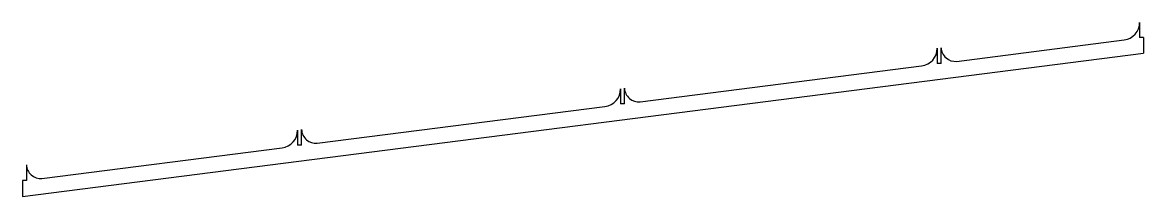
# Model space of a CAD drawing. Header units: millimetres. Extents: x -6564 to 404, y -3346 to 414.
# Drawn here: x -5843 to -5271, y -2261 to -2172 of the extents above; entities that cross this region are included whole.
import ezdxf

# ---------------------------------------------------------------- set-up
doc = ezdxf.new("R2010")
doc.units = ezdxf.units.MM
doc.layers.add('LAYER01', color=7, linetype='Continuous')

msp = doc.modelspace()

# ---------------------------------------------------------------- linework, layer by layer
msp.add_line((-5842.6222, -2261.4216), (-5270.5693, -2188.0109))
at = {"layer": 'LAYER01'}
for p, q in [((-5272.5655, -2172.2671), (-5272.5655, -2180.0109)), ((-5365.9464, -2192.2505), (-5280.4245, -2181.276)), ((-5270.5693, -2180.0109), (-5272.5655, -2180.0109)), ((-5270.5693, -2180.0109), (-5270.5693, -2188.0109)), ((-5375.8776, -2185.525), (-5375.8776, -2193.2688)), ((-5373.8813, -2193.2688), (-5373.8813, -2185.2688)), ((-5527.5082, -2212.9835), (-5383.8125, -2194.5433)), ((-5373.8813, -2193.2688), (-5375.8776, -2193.2688)), ((-5537.4394, -2206.258), (-5537.4394, -2214.0018)), ((-5535.4431, -2214.0018), (-5535.4431, -2206.0018)), ((-5692.2818, -2234.1287), (-5545.3743, -2215.2762)), ((-5535.4431, -2214.0018), (-5537.4394, -2214.0018)), ((-5702.213, -2227.4031), (-5702.213, -2235.147)), ((-5700.2168, -2235.147), (-5700.2168, -2227.147)), ((-5832.691, -2252.1472), (-5710.1479, -2236.4214)), ((-5700.2168, -2235.147), (-5702.213, -2235.147)), ((-5840.626, -2245.1655), (-5840.626, -2253.1655)), ((-5840.626, -2253.1655), (-5842.6222, -2253.1655)), ((-5842.6222, -2253.1655), (-5842.6222, -2261.4216))]:
    msp.add_line(p, q, dxfattribs=at)
for centre, radius, start, end in [((-5281.5708, -2172.3436), 9.0056, 276.825759, 0.486957), ((-5384.8828, -2185.6015), 9.0056, 276.825759, 0.486957), ((-5366.437, -2184.8082), 7.4585, 183.540891, 273.771825), ((-5546.4446, -2206.3345), 9.0056, 276.825759, 0.486957), ((-5527.9988, -2205.5411), 7.4585, 183.540891, 273.771825), ((-5711.2183, -2227.4797), 9.0056, 276.825759, 0.486957), ((-5692.7725, -2226.6863), 7.4585, 183.540891, 273.771825), ((-5833.1817, -2244.7048), 7.4585, 183.540891, 273.771825)]:
    msp.add_arc(centre, radius, start, end, dxfattribs=at)

doc.saveas('drawing.dxf')
